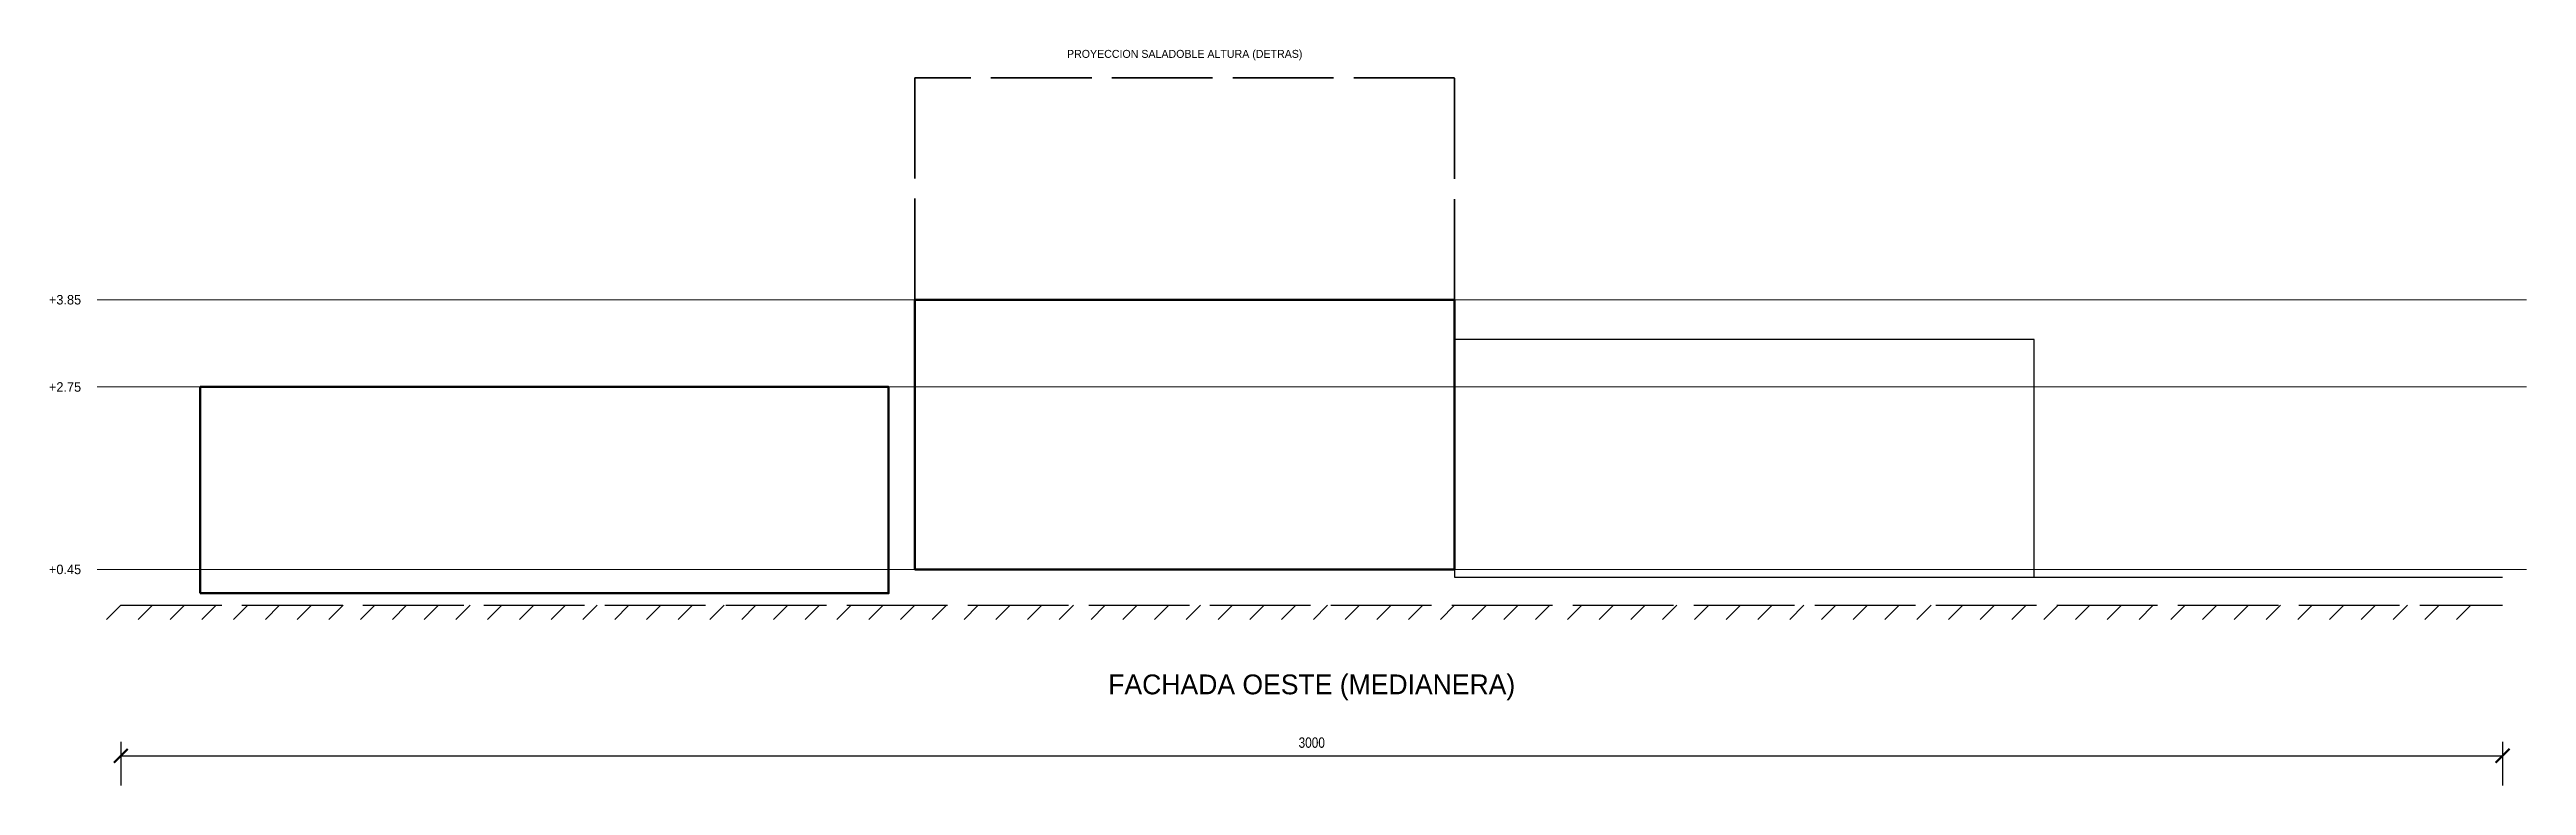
# Model space of a CAD drawing. Header units: metres. Extents: x -1 to 100, y -6 to 7.
# Drawn here: x 69.1 to 100.3, y -2.28 to 7.01 of the extents above; entities that cross this region are included whole.
import ezdxf
from ezdxf.enums import TextEntityAlignment as Align

# ---------------------------------------------------------------- set-up
doc = ezdxf.new("R2010")
doc.units = ezdxf.units.M
doc.linetypes.add('DASHED', pattern=[1.524, 1.27, -0.254])
for name, color, linetype, lineweight in [('01_MUROS_CARGA', 7, 'CONTINUOUS', 50), ('01_TABIQUES', 8, 'CONTINUOUS', 25), ('06_PISCINA_SOLARIUM', 140, 'CONTINUOUS', 30), ('08_COTAS_ARQUITECTURA', 1, 'CONTINUOUS', 15), ('11_CARATULA_TECNICA', 7, 'CONTINUOUS', 35), ('15_NIVELES_ARQUITECTURA', 4, 'CONTINUOUS', 18), ('18_DOBLE_ALTURA_VACIO', 6, 'DASHED', 35), ('20_TERRENO_NATURAL', 40, 'DASHED', 25)]:
    doc.layers.add(name, color=color, linetype=linetype, lineweight=lineweight)
doc.styles.add('OpenSansCondensed-Light', font='OpenSansCondensed-Light.ttf')
doc.dimstyles.new('EZDXF', dxfattribs={"dimtxt": 0.25, "dimasz": 0.175, "dimexe": 0.375, "dimexo": 0.125, "dimgap": 0.1, "dimtad": 1, "dimlfac": 100, "dimzin": 12, "dimdsep": 46, "dimtxsty": 'OpenSansCondensed-Light', "dimblk": 'ARCHTICK', "dimcen": 2.5, "dimazin": 3, "dimtfac": 0.5, "dimtmove": 2, "dimatfit": 3})

msp = doc.modelspace()

# ---------------------------------------------------------------- texts
at = {"layer": '11_CARATULA_TECNICA'}
msp.add_text('FACHADA OESTE (MEDIANERA)', height=0.25, dxfattribs=at).set_placement((85, -1), align=Align.MIDDLE_CENTER)
at = {"layer": '15_NIVELES_ARQUITECTURA'}
for s, p in [('+3.85', (69.5, 3.85)), ('+2.75', (69.5, 2.75)), ('+0.45', (69.5, 0.45))]:
    msp.add_text(s, height=0.12, dxfattribs=at).set_placement(p, align=Align.MIDDLE_RIGHT)
at = {"layer": '18_DOBLE_ALTURA_VACIO'}
msp.add_text('PROYECCION SALADOBLE ALTURA (DETRAS)', height=0.1, dxfattribs=at).set_placement((83.4, 6.95), align=Align.MIDDLE_CENTER)

# ---------------------------------------------------------------- blocks, each defined once
blk = doc.blocks.new('_ARCHTICK')
at = {"color": 0, "linetype": 'BYBLOCK', "const_width": 0.15}
blk.add_lwpolyline([(-0.5, -0.5), (0.5, 0.5)], dxfattribs=at)

# ---------------------------------------------------------------- dimensions: what is measured, and where the dimension line sits
at = {"layer": '08_COTAS_ARQUITECTURA'}
msp.add_linear_dim(base=(70, -1.9), p1=(70, -1.6), p2=(100, -1.6), dimstyle='EZDXF', override={"dimtxt": 0.13}, dxfattribs=at).render()

# ---------------------------------------------------------------- linework, layer by layer
at = {"layer": '01_MUROS_CARGA'}
for points in [[(80, 0.45), (86.8, 0.45), (86.8, 3.85), (80, 3.85)], [(71, 0.15), (79.67, 0.15), (79.67, 2.75), (71, 2.75)]]:
    msp.add_lwpolyline(points, close=True, dxfattribs=at)
at = {"layer": '01_TABIQUES'}
msp.add_lwpolyline([(86.8, 0.35), (94.1, 0.35), (94.1, 3.35), (86.8, 3.35)], close=True, dxfattribs=at)
at = {"layer": '06_PISCINA_SOLARIUM'}
msp.add_line((94.1, 0.35), (100, 0.35), dxfattribs=at)
at = {"layer": '15_NIVELES_ARQUITECTURA'}
for p, q in [((69.7, 3.85), (100.3, 3.85)), ((69.7, 2.75), (100.3, 2.75)), ((69.7, 0.45), (100.3, 0.45))]:
    msp.add_line(p, q, dxfattribs=at)
at = {"layer": '18_DOBLE_ALTURA_VACIO'}
msp.add_lwpolyline([(80, 3.85), (86.8, 3.85), (86.8, 6.65), (80, 6.65)], close=True, dxfattribs=at)
at = {"layer": '20_TERRENO_NATURAL'}
for p, q in [((70, 0), (69.82, -0.18)), ((70, 0), (100, 0)), ((70.4, 0), (70.22, -0.18)), ((70.8, 0), (70.62, -0.18)), ((71.2, 0), (71.02, -0.18)), ((71.6, 0), (71.42, -0.18)), ((72, 0), (71.82, -0.18)), ((72.4, 0), (72.22, -0.18)), ((72.8, 0), (72.62, -0.18)), ((73.2, 0), (73.02, -0.18)), ((73.6, 0), (73.42, -0.18)), ((74, 0), (73.82, -0.18)), ((74.4, 0), (74.22, -0.18)), ((74.8, 0), (74.62, -0.18)), ((75.2, 0), (75.02, -0.18)), ((75.6, 0), (75.42, -0.18)), ((76, 0), (75.82, -0.18)), ((76.4, 0), (76.22, -0.18)), ((76.8, 0), (76.62, -0.18)), ((77.2, 0), (77.02, -0.18)), ((77.6, 0), (77.42, -0.18)), ((78, 0), (77.82, -0.18)), ((78.4, 0), (78.22, -0.18)), ((78.8, 0), (78.62, -0.18)), ((79.2, 0), (79.02, -0.18)), ((79.6, 0), (79.42, -0.18)), ((80, 0), (79.82, -0.18)), ((80.4, 0), (80.22, -0.18)), ((80.8, 0), (80.62, -0.18)), ((81.2, 0), (81.02, -0.18)), ((81.6, 0), (81.42, -0.18)), ((82, 0), (81.82, -0.18)), ((82.4, 0), (82.22, -0.18)), ((82.8, 0), (82.62, -0.18)), ((83.2, 0), (83.02, -0.18)), ((83.6, 0), (83.42, -0.18)), ((84, 0), (83.82, -0.18)), ((84.4, 0), (84.22, -0.18)), ((84.8, 0), (84.62, -0.18)), ((85.2, 0), (85.02, -0.18)), ((85.6, 0), (85.42, -0.18)), ((86, 0), (85.82, -0.18)), ((86.4, 0), (86.22, -0.18)), ((86.8, 0), (86.62, -0.18)), ((87.2, 0), (87.02, -0.18)), ((87.6, 0), (87.42, -0.18)), ((88, 0), (87.82, -0.18)), ((88.4, 0), (88.22, -0.18)), ((88.8, 0), (88.62, -0.18)), ((89.2, 0), (89.02, -0.18)), ((89.6, 0), (89.42, -0.18)), ((90, 0), (89.82, -0.18)), ((90.4, 0), (90.22, -0.18)), ((90.8, 0), (90.62, -0.18)), ((91.2, 0), (91.02, -0.18)), ((91.6, 0), (91.42, -0.18)), ((92, 0), (91.82, -0.18)), ((92.4, 0), (92.22, -0.18)), ((92.8, 0), (92.62, -0.18)), ((93.2, 0), (93.02, -0.18)), ((93.6, 0), (93.42, -0.18)), ((94, 0), (93.82, -0.18)), ((94.4, 0), (94.22, -0.18)), ((94.8, 0), (94.62, -0.18)), ((95.2, 0), (95.02, -0.18)), ((95.6, 0), (95.42, -0.18)), ((96, 0), (95.82, -0.18)), ((96.4, 0), (96.22, -0.18)), ((96.8, 0), (96.62, -0.18)), ((97.2, 0), (97.02, -0.18)), ((97.6, 0), (97.42, -0.18)), ((98, 0), (97.82, -0.18)), ((98.4, 0), (98.22, -0.18)), ((98.8, 0), (98.62, -0.18)), ((99.2, 0), (99.02, -0.18)), ((99.6, 0), (99.42, -0.18))]:
    msp.add_line(p, q, dxfattribs=at)

msp.set_redraw_order([(e.dxf.handle, doc.entitydb.next_handle()) for e in msp.query("TEXT MTEXT ATTDEF DIMENSION ARC_DIMENSION")])  # texts and dimensions are drawn at this point

doc.saveas('drawing.dxf')
